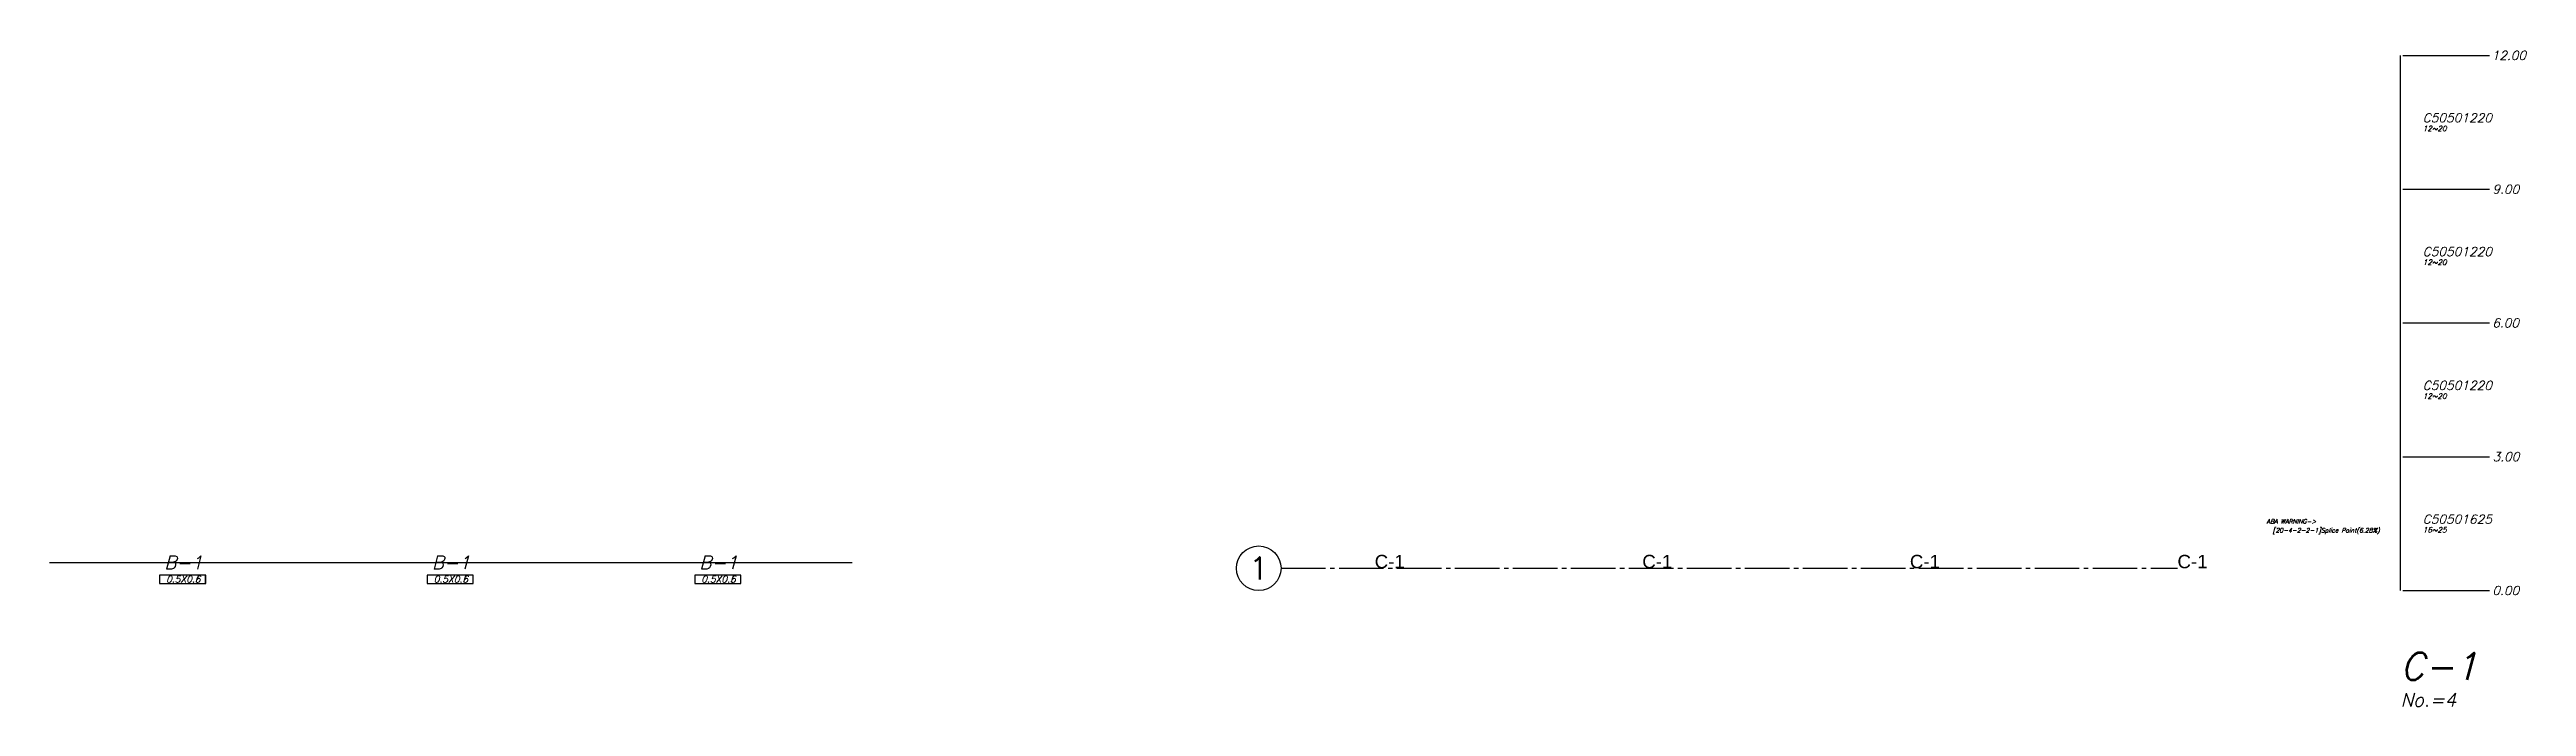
# Model space of a CAD drawing. Extents: x 0 to 308, y -92 to 22.
# Drawn here: x 0 to 55.5, y -3.2 to 11.5 of the extents above; entities that cross this region are included whole.
import ezdxf
from ezdxf.enums import TextEntityAlignment as Align

# ---------------------------------------------------------------- set-up
doc = ezdxf.new("R2010")
doc.units = 0
doc.header["$MEASUREMENT"] = 0
doc.header["$PDMODE"] = 33
doc.header["$PDSIZE"] = 0.3
doc.linetypes.add('SAZE_Axis1', pattern=[1.2, 1, -0.1, 0, -0.1])
doc.layers.add('SAZE_DRAWINGS', color=7, linetype='Continuous')
doc.layers.add('SAZE_LAYER', color=7, linetype='Continuous')
doc.styles.add('SAZE_STYLE', font='romansp.shx', dxfattribs={"oblique": 15})
doc.styles.get("Standard").update_dxf_attribs({"font": 'arial.ttf'})
doc.dimstyles.new('SAZE_DIM_STYLE', dxfattribs={"dimtxt": 0.2, "dimasz": 0.2, "dimexe": 0.1, "dimexo": 0.05, "dimgap": 0.05, "dimtad": 0, "dimzin": 0, "dimdsep": 46, "dimtxsty": 'SAZE_STYLE', "dimcen": 0.09, "dimclrd": 2, "dimclre": 2, "dimclrt": 3, "dimadec": 0, "dimazin": 0, "dimtfac": 1, "dimtdec": 4, "dimtix": 1, "dimtmove": 1, "dimatfit": 3, "dimfxl": 1, "dimtolj": 1, "dimtzin": 0, "dimarcsym": 0})

msp = doc.modelspace()

# ---------------------------------------------------------------- texts
at = {"layer": 'SAZE_DRAWINGS', "color": 7, "style": 'SAZE_STYLE', "oblique": 15}
for s, height, p in [('C50501220', 0.2, (53.213, 9.8712)), ('12~20', 0.12, (53.213, 9.6712)), ('C50501220', 0.2, (53.213, 6.8712)), ('12~20', 0.12, (53.213, 6.6712)), ('C50501220', 0.2, (53.213, 3.8712)), ('12~20', 0.12, (53.213, 3.6712)), ('C50501625', 0.2, (53.213, 0.8712)), ('16~25', 0.12, (53.213, 0.6712)), ('C-1', 0.6, (52.713, -2.6288)), ('No.=4', 0.3, (52.713, -3.2288))]:
    msp.add_text(s, height=height, dxfattribs=at).set_placement(p)
at = {"layer": 'SAZE_DRAWINGS', "color": 1, "style": 'SAZE_STYLE', "oblique": 15}
msp.add_text('ABA WARNING->', height=0.1, dxfattribs=at).set_placement((49.713, 0.8712))
at = {"layer": 'SAZE_DRAWINGS', "color": 41, "style": 'SAZE_STYLE', "oblique": 15}
msp.add_text('  [20-4-2-2-1]Splice Point(6.28%)', height=0.1, dxfattribs=at).set_placement((49.713, 0.6712))
at = {"layer": 'SAZE_DRAWINGS', "color": 4, "style": 'SAZE_STYLE', "oblique": 15}
for p in [(3, 0, 3), (3, 0, 3), (3, 0, 6), (3, 0, 9), (3, 0, 12), (9, 0, 3), (9, 0, 3), (9, 0, 6), (9, 0, 9), (9, 0, 12), (15, 0, 3), (15, 0, 3), (15, 0, 6), (15, 0, 9), (15, 0, 12)]:
    msp.add_text('B-1', height=0.3, dxfattribs=at).set_placement(p, align=Align.MIDDLE_CENTER)
at = {"layer": 'SAZE_DRAWINGS', "color": 3, "style": 'SAZE_STYLE'}
msp.add_text('1', height=0.5, dxfattribs=at).set_placement((27.113, -0.1288, 0), align=Align.MIDDLE_CENTER)
at = {"layer": 'SAZE_DRAWINGS', "color": 7}
for p in [(29.713, -0.1288, 0), (35.713, -0.1288, 0), (41.713, -0.1288, 0), (47.713, -0.1288, 0)]:
    msp.add_text('C-1', height=0.3, dxfattribs=at).set_placement(p)
at = {"layer": 'SAZE_LAYER', "style": 'SAZE_STYLE', "oblique": 15}
for s, p in [('0.5X0.6', (3, -0.375, 3)), ('0.5X0.5', (3, -0.375, 6)), ('0.5X0.5', (3, -0.375, 9)), ('0.5X0.5', (3, -0.375, 12)), ('0.5X0.6', (9, -0.375, 3)), ('0.5X0.5', (9, -0.375, 6)), ('0.5X0.5', (9, -0.375, 9)), ('0.5X0.5', (9, -0.375, 12)), ('0.5X0.6', (15, -0.375, 3)), ('0.5X0.5', (15, -0.375, 6)), ('0.5X0.5', (15, -0.375, 9)), ('0.5X0.5', (15, -0.375, 12))]:
    msp.add_text(s, height=0.15, dxfattribs=at).set_placement(p, align=Align.MIDDLE_CENTER)

# ---------------------------------------------------------------- blocks, each defined once
blk = doc.blocks.new('*D19')
at = {"layer": 'Defpoints', "color": 0, "transparency": 16777216}
for p in [(52.713, -0.629), (52.713, -0.629), (54.713, -0.629)]:
    blk.add_point(p, dxfattribs=at)
at = {"layer": 'SAZE_DRAWINGS', "color": 2, "lineweight": -2, "transparency": 16777216}
blk.add_line((52.763, -0.629), (54.713, -0.629), dxfattribs=at)
at = {"layer": 'SAZE_DRAWINGS', "color": 3, "transparency": 16777216, "insert": (55.075, -0.629), "char_height": 0.2, "attachment_point": 5, "style": 'SAZE_STYLE'}
blk.add_mtext('\\A1;0.00', dxfattribs=at)
blk = doc.blocks.new('*D20')
at = {"layer": 'Defpoints', "color": 0, "transparency": 16777216}
for p in [(52.713, 2.371), (54.713, 2.371), (52.713, -0.629)]:
    blk.add_point(p, dxfattribs=at)
at = {"layer": 'SAZE_DRAWINGS', "color": 2, "lineweight": -2, "transparency": 16777216}
blk.add_line((52.763, 2.371), (54.713, 2.371), dxfattribs=at)
at = {"layer": 'SAZE_DRAWINGS', "color": 3, "transparency": 16777216, "insert": (55.08, 2.371), "char_height": 0.2, "attachment_point": 5, "style": 'SAZE_STYLE'}
blk.add_mtext('\\A1;3.00', dxfattribs=at)
blk = doc.blocks.new('*D21')
at = {"layer": 'Defpoints', "color": 0, "transparency": 16777216}
for p in [(52.713, 5.371), (54.713, 5.371), (52.713, -0.629)]:
    blk.add_point(p, dxfattribs=at)
at = {"layer": 'SAZE_DRAWINGS', "color": 2, "lineweight": -2, "transparency": 16777216}
blk.add_line((52.763, 5.371), (54.713, 5.371), dxfattribs=at)
at = {"layer": 'SAZE_DRAWINGS', "color": 3, "transparency": 16777216, "insert": (55.071, 5.371), "char_height": 0.2, "attachment_point": 5, "style": 'SAZE_STYLE'}
blk.add_mtext('\\A1;6.00', dxfattribs=at)
blk = doc.blocks.new('*D22')
at = {"layer": 'Defpoints', "color": 0, "transparency": 16777216}
for p in [(52.713, 8.371), (54.713, 8.371), (52.713, -0.629)]:
    blk.add_point(p, dxfattribs=at)
at = {"layer": 'SAZE_DRAWINGS', "color": 2, "lineweight": -2, "transparency": 16777216}
blk.add_line((52.763, 8.371), (54.713, 8.371), dxfattribs=at)
at = {"layer": 'SAZE_DRAWINGS', "color": 3, "transparency": 16777216, "insert": (55.076, 8.371), "char_height": 0.2, "attachment_point": 5, "style": 'SAZE_STYLE'}
blk.add_mtext('\\A1;9.00', dxfattribs=at)
blk = doc.blocks.new('*D23')
at = {"layer": 'Defpoints', "color": 0, "transparency": 16777216}
for p in [(52.713, 11.371), (54.713, 11.371), (52.713, -0.629)]:
    blk.add_point(p, dxfattribs=at)
at = {"layer": 'SAZE_DRAWINGS', "color": 2, "lineweight": -2, "transparency": 16777216}
blk.add_line((52.763, 11.371), (54.713, 11.371), dxfattribs=at)
at = {"layer": 'SAZE_DRAWINGS', "color": 3, "transparency": 16777216, "insert": (55.144, 11.371), "char_height": 0.2, "attachment_point": 5, "style": 'SAZE_STYLE'}
blk.add_mtext('\\A1;12.00', dxfattribs=at)

# ---------------------------------------------------------------- dimensions: what is measured, and where the dimension line sits
at = {"layer": 'SAZE_DRAWINGS', "color": 7}
for feature_location, origin, picture, middle in [((52.713, 11.3712), (52.713, -0.6288), '*D23', (55.1439, 11.3712)), ((52.713, 8.3712), (52.713, -0.6288), '*D22', (55.0761, 8.3712)), ((52.713, 5.3712), (52.713, -0.6288), '*D21', (55.0713, 5.3712)), ((52.713, 2.3712), (52.713, -0.6288), '*D20', (55.0796, 2.3712)), ((52.71297231, -0.6287868), (52.71297231, -0.6287868), '*D19', (55.0747977362, -0.6287868))]:
    dim = msp.add_ordinate_dim(feature_location=feature_location, offset=(2, 0), dtype=0, origin=origin, dimstyle='SAZE_DIM_STYLE', dxfattribs=at)
    dim.commit()
    dim.dimension.update_dxf_attribs({"geometry": picture, "text_midpoint": middle})

# ---------------------------------------------------------------- linework, layer by layer
at = {"layer": 'SAZE_DRAWINGS', "color": 7}
for p, q in [((52.713, 8.3712), (52.713, 11.3712)), ((52.713, 5.3712), (52.713, 8.3712)), ((52.713, 2.3712), (52.713, 5.3712)), ((52.713, -0.6288), (52.713, 2.3712))]:
    msp.add_line(p, q, dxfattribs=at)
at = {"layer": 'SAZE_DRAWINGS', "color": 8, "linetype": 'SAZE_Axis1'}
msp.add_line((27.613, -0.1288, 0), (47.713, -0.1288, 0), dxfattribs=at)
at = {"layer": 'SAZE_DRAWINGS', "color": 2}
msp.add_circle((27.113, -0.1288, 0), 0.5, dxfattribs=at)
at = {"layer": 'SAZE_LAYER'}
for p, q in [((0, 0, 12), (6, 0, 12)), ((0, 0, 9), (6, 0, 9)), ((0, 0, 6), (6, 0, 6)), ((0, 0, 3), (6, 0, 3)), ((6, 0, 12), (12, 0, 12)), ((6, 0, 9), (12, 0, 9)), ((6, 0, 6), (12, 0, 6)), ((6, 0, 3), (12, 0, 3)), ((12, 0, 12), (18, 0, 12)), ((12, 0, 9), (18, 0, 9)), ((12, 0, 6), (18, 0, 6)), ((12, 0, 3), (18, 0, 3))]:
    msp.add_line(p, q, dxfattribs=at)
at = {"layer": 'SAZE_LAYER', "color": 7}
for p, q in [((0, 0, 9), (0, 0, 12)), ((0, 0, 6), (0, 0, 9)), ((0, 0, 3), (0, 0, 6)), ((0, 0), (0, 0, 3)), ((6, 0, 9), (6, 0, 12)), ((6, 0, 6), (6, 0, 9)), ((6, 0, 3), (6, 0, 6)), ((6, 0), (6, 0, 3)), ((12, 0, 9), (12, 0, 12)), ((12, 0, 6), (12, 0, 9)), ((12, 0, 3), (12, 0, 6)), ((12, 0), (12, 0, 3)), ((18, 0, 9), (18, 0, 12)), ((18, 0, 6), (18, 0, 9)), ((18, 0, 3), (18, 0, 6)), ((18, 0), (18, 0, 3))]:
    msp.add_line(p, q, dxfattribs=at)
at = {"layer": 'SAZE_LAYER'}
for points, elevation in [([(2.4681, -0.4688), (3.5016, -0.4688), (3.5016, -0.2812), (2.4681, -0.2812), (2.4681, -0.4688)], 3), ([(2.4683, -0.4688), (3.5, -0.4688), (3.5, -0.2812), (2.4683, -0.2812), (2.4683, -0.4688)], 6), ([(2.4683, -0.4688), (3.5, -0.4688), (3.5, -0.2812), (2.4683, -0.2812), (2.4683, -0.4688)], 9), ([(2.4683, -0.4688), (3.5, -0.4688), (3.5, -0.2812), (2.4683, -0.2812), (2.4683, -0.4688)], 12), ([(8.4681, -0.4688), (9.5016, -0.4688), (9.5016, -0.2812), (8.4681, -0.2812), (8.4681, -0.4688)], 3), ([(8.4683, -0.4688), (9.5, -0.4688), (9.5, -0.2812), (8.4683, -0.2812), (8.4683, -0.4688)], 6), ([(8.4683, -0.4688), (9.5, -0.4688), (9.5, -0.2812), (8.4683, -0.2812), (8.4683, -0.4688)], 9), ([(8.4683, -0.4688), (9.5, -0.4688), (9.5, -0.2812), (8.4683, -0.2812), (8.4683, -0.4688)], 12), ([(14.4681, -0.4688), (15.5016, -0.4688), (15.5016, -0.2812), (14.4681, -0.2812), (14.4681, -0.4688)], 3), ([(14.4683, -0.4688), (15.5, -0.4688), (15.5, -0.2812), (14.4683, -0.2812), (14.4683, -0.4688)], 6), ([(14.4683, -0.4688), (15.5, -0.4688), (15.5, -0.2812), (14.4683, -0.2812), (14.4683, -0.4688)], 9), ([(14.4683, -0.4688), (15.5, -0.4688), (15.5, -0.2812), (14.4683, -0.2812), (14.4683, -0.4688)], 12)]:
    msp.add_lwpolyline(points, dxfattribs=dict(at, elevation=elevation))

msp.set_redraw_order([(e.dxf.handle, doc.entitydb.next_handle()) for e in msp.query("TEXT MTEXT ATTDEF DIMENSION ARC_DIMENSION")])  # texts and dimensions are drawn at this point

doc.saveas('drawing.dxf')
